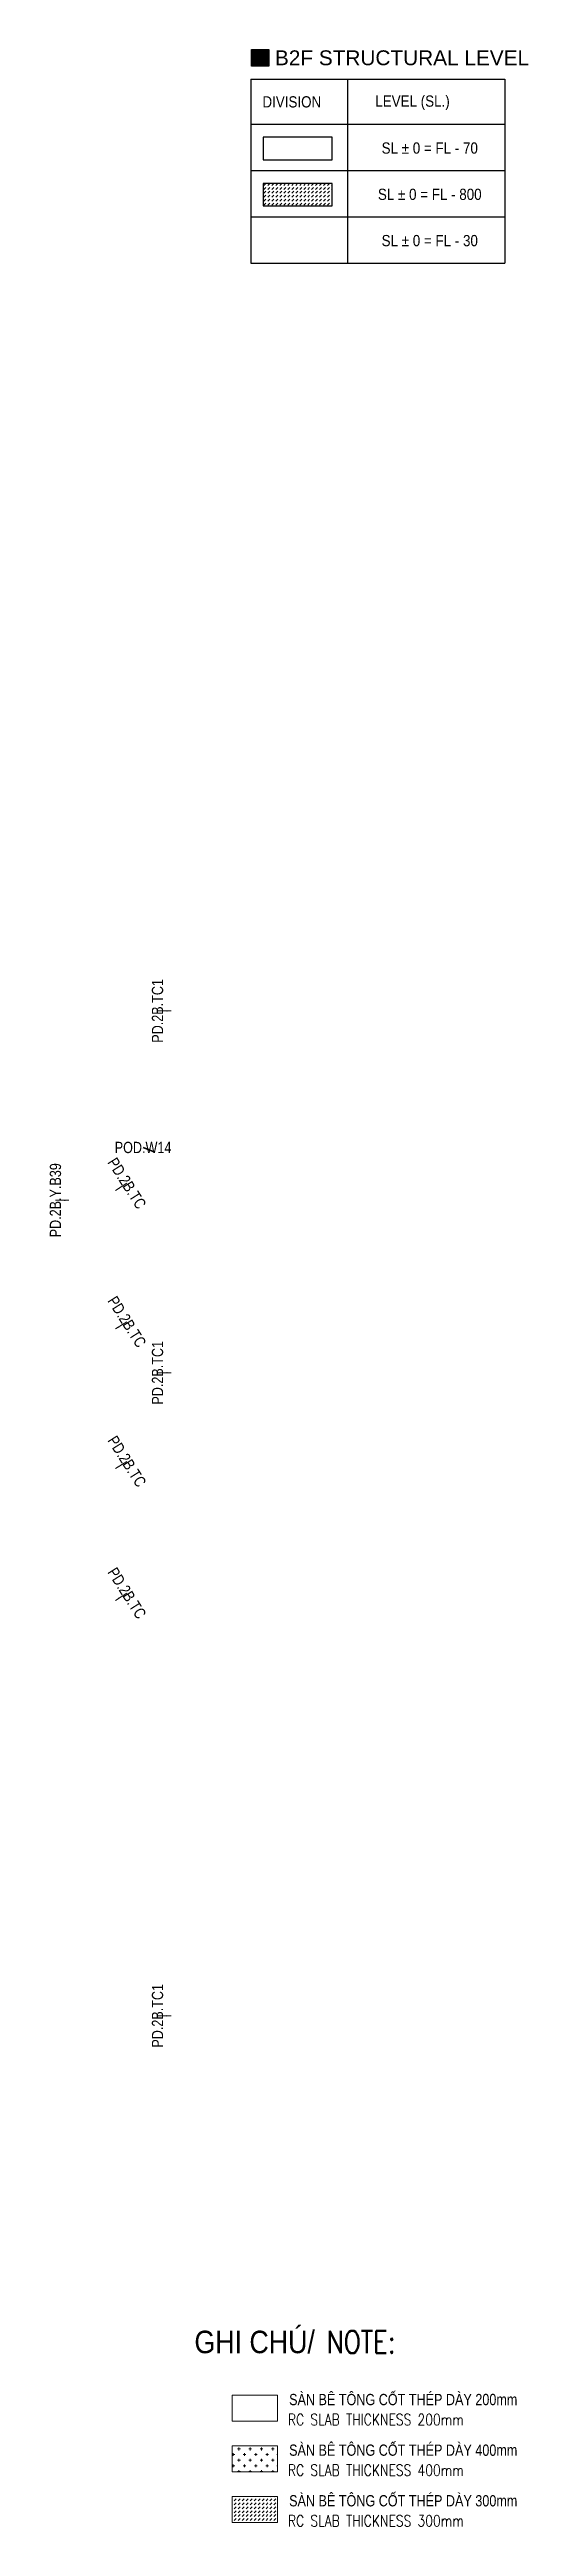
# Model space of a CAD drawing. Header units: millimetres. Extents: x -20379 to 308182, y -9451 to 220347.
# Drawn here: x 211386 to 232619, y -9451 to 100546 of the extents above; entities that cross this region are included whole.
import ezdxf
from ezdxf.enums import TextEntityAlignment as Align

# ---------------------------------------------------------------- set-up
doc = ezdxf.new("R2010")
doc.units = ezdxf.units.MM
doc.header["$MEASUREMENT"] = 0
doc.linetypes.add('CENTER2', pattern=[1.125, 0.75, -0.125, 0.125, -0.125])
doc.layers.get('Defpoints').update_dxf_attribs({"color": 145, "lineweight": 9})
for name, color, linetype, lineweight in [('$0$C1', 20, 'Continuous', 35), ('$0$NDC_S_THIN LINE', 7, 'Continuous', 20), ('$1$NDC_S_ANNO', 7, 'Continuous', 20), ('$1$NDC_S_DIM', 1, 'Continuous', 15), ('NDC_S_ANNO', 7, 'Continuous', 20), ('NDC_S_AXIS', 5, 'CENTER2', 9), ('NDC_S_CONTINUOUS', 3, 'Continuous', 20), ('NDC_S_DIM', 1, 'Continuous', 15), ('NDC_S_ENG TEXT', 2, 'Continuous', 20), ('NDC_S_HATCH MATERIAL', 8, 'Continuous', 9), ('NDC_S_NAME BEAM', 7, 'Continuous', 20), ('NDC_S_VN TEXT', 7, 'Continuous', 20)]:
    doc.layers.add(name, color=color, linetype=linetype, lineweight=lineweight)
doc.layers.add('FOOTING BOTTOM LEVEL$0$@ SL+100 EL-1.3', color=11, linetype='Continuous')
doc.layers.add('FOOTING BOTTOM LEVEL$0$@ SL+300 EL-1.1', color=41, linetype='Continuous')
doc.styles.add('$1$NDC_DIM', font='', dxfattribs={"width": 0.75})
doc.styles.add('$2$ARIAL', font='arial.ttf', dxfattribs={"width": 0.8})
doc.styles.add('ARIAL', font='arial.ttf', dxfattribs={"width": 0.8})
doc.styles.add('FOOTING BOTTOM LEVEL$0$AREA MENSURATION$0$Style-Arial', font='arial.ttf')
doc.styles.add('NDC_ARIAL', font='arial.ttf', dxfattribs={"width": 0.85})
doc.styles.add('NDC_DIM', font='', dxfattribs={"width": 0.75})
doc.styles.add('NDC_EN TXT', font='romans.shx', dxfattribs={"width": 0.8})
doc.styles.add('NDC_VIE TXT', font='arial.ttf', dxfattribs={"width": 0.8})
doc.styles.get('$1$NDC_DIM').set_extended_font_data('Dotum')
doc.styles.get('NDC_DIM').set_extended_font_data('Dotum')
doc.dimstyles.new('$1$NDC_dim_iso', dxfattribs={"dimtxt": 2.2, "dimasz": 1, "dimexe": 1.5, "dimexo": 2.5, "dimgap": 1, "dimtad": 1, "dimdec": 0, "dimzin": 0, "dimdsep": 46, "dimtxsty": '$1$NDC_DIM', "dimblk": '$1$DIMMARK', "dimcen": 0.09, "dimdle": 1.2, "dimclrd": 1, "dimclre": 1, "dimclrt": 3, "dimadec": 0, "dimazin": 0, "dimtfac": 1, "dimtdec": 0, "dimtix": 1, "dimtofl": 0, "dimtmove": 0, "dimatfit": 3, "dimfxl": 0, "dimtolj": 1, "dimtzin": 0, "dimarcsym": 0})
doc.dimstyles.new('NDC_dim_iso', dxfattribs={"dimtxt": 2.2, "dimasz": 1, "dimexe": 1.5, "dimexo": 2.5, "dimgap": 1, "dimtad": 1, "dimdec": 0, "dimzin": 0, "dimdsep": 46, "dimtxsty": 'NDC_DIM', "dimblk": 'DIMMARK', "dimcen": 0.09, "dimdle": 1.2, "dimclrd": 1, "dimclre": 1, "dimclrt": 3, "dimadec": 0, "dimazin": 0, "dimtfac": 1, "dimtdec": 0, "dimtix": 1, "dimtofl": 0, "dimtmove": 0, "dimatfit": 3, "dimfxl": 0, "dimtolj": 1, "dimtzin": 0, "dimarcsym": 0})

msp = doc.modelspace()

# ---------------------------------------------------------------- texts
at = {"style": 'FOOTING BOTTOM LEVEL$0$AREA MENSURATION$0$Style-Arial'}
msp.add_text('B2F STRUCTURAL LEVEL', height=660, dxfattribs=at).set_placement((221379, 100510), align=Align.TOP_LEFT)
at = {"layer": 'NDC_S_ENG TEXT', "style": 'NDC_EN TXT', "width": 0.8}
for s, p in [('RC SLAB THICKNESS 200mm', (221957, -4957)), ('RC SLAB THICKNESS 400mm', (221957, -7204)), ('RC SLAB THICKNESS 300mm', (221957, -9451))]:
    msp.add_text(s, height=500, dxfattribs=at).set_placement(p)
at = {"layer": 'NDC_S_ENG TEXT', "insert": (223678, -757), "char_height": 1000, "attachment_point": 1, "line_spacing_factor": 0.7, "style": 'NDC_EN TXT'}
msp.add_mtext_dynamic_manual_height_columns('NOTE:', width=14868.7, gutter_width=13.3, heights=[0], dxfattribs=at)
at = {"layer": 'NDC_S_VN TEXT', "width": 0.85}
for s, height, style, p in [('DIVISION', 500, 'NDC_ARIAL', (220825, 98473)), ('LEVEL (SL.)', 500, 'NDC_ARIAL', (225831, 98507)), ('GHI CHÚ/', 1000, 'NDC_VIE TXT', (217807, -757))]:
    msp.add_text(s, height=height, dxfattribs=dict(at, style=style)).set_placement(p, align=Align.TOP_LEFT)
at = {"layer": 'NDC_S_VN TEXT', "style": 'NDC_ARIAL', "width": 0.85}
for s, p in [('SL %%P 0 = FL - 70', (228245, 95922)), ('SL %%P 0 = FL - 800', (228245, 93866)), ('SL %%P 0 = FL - 30', (228245, 91811))]:
    msp.add_text(s, height=500, dxfattribs=at).set_placement(p, align=Align.CENTER)
at = {"layer": 'NDC_S_VN TEXT', "style": 'NDC_VIE TXT', "width": 0.8}
for s, p in [('SÀN BÊ TÔNG CỐT THÉP DÀY 200mm', (222008, -4065)), ('SÀN BÊ TÔNG CỐT THÉP DÀY 400mm', (222008, -6312)), ('SÀN BÊ TÔNG CỐT THÉP DÀY 300mm', (222008, -8560))]:
    msp.add_text(s, height=500, dxfattribs=at).set_placement(p)

# ---------------------------------------------------------------- blocks, each defined once
blk = doc.blocks.new('$1$DIMMARK')
at = {"layer": '$1$NDC_S_DIM', "color": 1}
blk.add_line((-1.5, 0), (1, 0), dxfattribs=at)
at = {"layer": '$1$NDC_S_DIM', "color": 2, "const_width": 0.1}
blk.add_lwpolyline([(-0.42, -0.42), (0.42, 0.42)], dxfattribs=at)
blk = doc.blocks.new('DIMMARK')
at = {"layer": 'NDC_S_DIM', "color": 1}
blk.add_line((-1.5, 0), (1, 0), dxfattribs=at)
at = {"layer": 'NDC_S_DIM', "color": 2, "const_width": 0.1}
blk.add_lwpolyline([(-0.42, -0.42), (0.42, 0.42)], dxfattribs=at)
blk = doc.blocks.new('*U221')
at = {"layer": '$1$NDC_S_ANNO', "ltscale": 0.8, "style": '$2$ARIAL', "width": 0.8, "flags": 1}
blk.add_attdef('CHU_THICH', text='', height=2.5, dxfattribs=at).set_placement((0, 0), align=Align.MIDDLE_CENTER)
at = {"layer": '$1$NDC_S_ANNO', "ltscale": 0.8, "style": '$2$ARIAL', "width": 0.8}
blk.add_attdef('TEN', text='', height=2.5, dxfattribs=at).set_placement((-2.58, 1.03), align=Align.MIDDLE_CENTER)
at = {"layer": 'Defpoints'}
blk.add_leader([(0, 0), (-2.58, 1.03)], dimstyle='$1$NDC_dim_iso', override={"dimgap": 0.625, "dimtad": 0}, dxfattribs=at)
blk = doc.blocks.new('*U223')
at = {"layer": 'NDC_S_ANNO', "ltscale": 0.8, "style": 'ARIAL', "width": 0.8}
blk.add_attdef('TEN', text='', height=2.5, dxfattribs=at).set_placement((0, 3), align=Align.MIDDLE_CENTER)
at = {"layer": 'NDC_S_AXIS', "ltscale": 0.8, "style": 'ARIAL', "width": 0.8, "flags": 1}
blk.add_attdef('CHU_THICH', text='', height=2.5, dxfattribs=at).set_placement((0, 0), align=Align.MIDDLE_CENTER)
at = {"layer": 'Defpoints'}
blk.add_leader([(0, 0), (0, 3)], dimstyle='NDC_dim_iso', override={"dimgap": 0.625, "dimtad": 0}, dxfattribs=at)

# ---------------------------------------------------------------- hatches: boundary and pattern name
at = {"layer": '$0$NDC_S_THIN LINE', "ltscale": 100}
h = msp.add_hatch(color=251, dxfattribs=at)
h.dxf.hatch_style = 1
h.paths.add_polyline_path([(221103, 100546), (220333, 100546), (220333, 99814), (221103, 99814)])
at = {"layer": 'NDC_S_HATCH MATERIAL'}
h = msp.add_hatch(dxfattribs=at)
h.set_pattern_fill('DASH', color=256, scale=1000, angle=45)
h.set_pattern_definition([(45, (1859.5, -23926), (0, 176.776695), [125, -125])])
h.paths.add_polyline_path([(223913, 94599), (220862, 94599), (220862, 93599), (223913, 93599)])
h = msp.add_hatch(dxfattribs=at)
h.set_pattern_fill('CROSS', color=256, scale=1000)
h.set_pattern_definition([(0, (-530.5, 2740.97), (250, 250), [125, -375]), (90, (-468, 2678.47), (-250, 250), [125, -375])])
h.paths.add_polyline_path([(219482, -5875), (221495, -5875), (221495, -7027), (219482, -7027)])
h = msp.add_hatch(dxfattribs=at)
h.set_pattern_fill('DASH', color=256, scale=1000, angle=45)
h.set_pattern_definition([(45, (1602.65, 0), (0, 176.776695), [125, -125])])
h.paths.add_polyline_path([(219482, -8122), (221495, -8122), (221495, -9274), (219482, -9274)])

# ---------------------------------------------------------------- linework, layer by layer
for p, q in [((220315, 99233), (231580, 99233)), ((220315, 99233), (220315, 91066)), ((220315, 99233), (220315, 91066)), ((224594, 99233), (224594, 91066)), ((231580, 99233), (231580, 91066)), ((220315, 97233), (231580, 97233)), ((220315, 95177), (231580, 95177)), ((220315, 93122), (231580, 93122)), ((220315, 91066), (231580, 91066))]:
    msp.add_line(p, q)
msp.add_lwpolyline([(220333, 100546), (221103, 100546), (221103, 99814), (220333, 99814)], close=True)
at = {"layer": 'FOOTING BOTTOM LEVEL$0$@ SL+100 EL-1.3', "color": 7}
msp.add_lwpolyline([(223913, 94599), (220862, 94599), (220862, 93599), (223913, 93599)], close=True, dxfattribs=at)
at = {"layer": 'FOOTING BOTTOM LEVEL$0$@ SL+300 EL-1.1', "color": 7}
msp.add_lwpolyline([(223913, 96654), (220862, 96654), (220862, 95654), (223913, 95654)], close=True, dxfattribs=at)
at = {"layer": 'NDC_S_CONTINUOUS'}
for points in [[(219482, -3628), (221495, -3628), (221495, -4780), (219482, -4780)], [(219482, -5875), (221495, -5875), (221495, -7027), (219482, -7027)], [(219482, -8122), (221495, -8122), (221495, -9274), (219482, -9274)]]:
    msp.add_lwpolyline(points, close=True, dxfattribs=at)

# ---------------------------------------------------------------- block references
at = {"layer": '$0$C1', "xscale": 200, "yscale": 200, "zscale": 200}
msp.add_blockref('*U221', (216047, 51583), dxfattribs=at).add_auto_attribs({'TEN': 'POD.W14'})
at = {"layer": 'NDC_S_NAME BEAM', "color": 6}
for p, xscale, yscale, zscale, rotation, values in [((212243, 49444), 200.0000000000024, 200.0000000000024, 200.0000000000024, 90, {'TEN': 'PD.2B.Y.B39'}), ((214310, 49877), 200, 200, 200, 302.3262368584942, {'TEN': 'PD.2B.TC'}), ((214310, 43727), 200, 200, 200, 302.3262368584942, {'TEN': 'PD.2B.TC'}), ((214310, 37527), 200, 200, 200, 302.3262368584942, {'TEN': 'PD.2B.TC'}), ((214310, 31677), 200, 200, 200, 302.3262368584942, {'TEN': 'PD.2B.TC'})]:
    msp.add_blockref('*U223', p, dxfattribs=dict(at, xscale=xscale, yscale=yscale, zscale=zscale, rotation=rotation)).add_auto_attribs(values)
at = {"layer": 'NDC_S_VN TEXT', "xscale": 200.0000000000007, "yscale": 200.0000000000007, "zscale": 200.0000000000007, "rotation": 90}
for p in [(216771, 57853), (216771, 41782), (216771, 13226)]:
    msp.add_blockref('*U223', p, dxfattribs=at).add_auto_attribs({'TEN': 'PD.2B.TC1'})

msp.set_redraw_order([(e.dxf.handle, doc.entitydb.next_handle()) for e in msp.query("TEXT MTEXT ATTDEF DIMENSION ARC_DIMENSION")])  # texts and dimensions are drawn at this point

doc.saveas('drawing.dxf')
